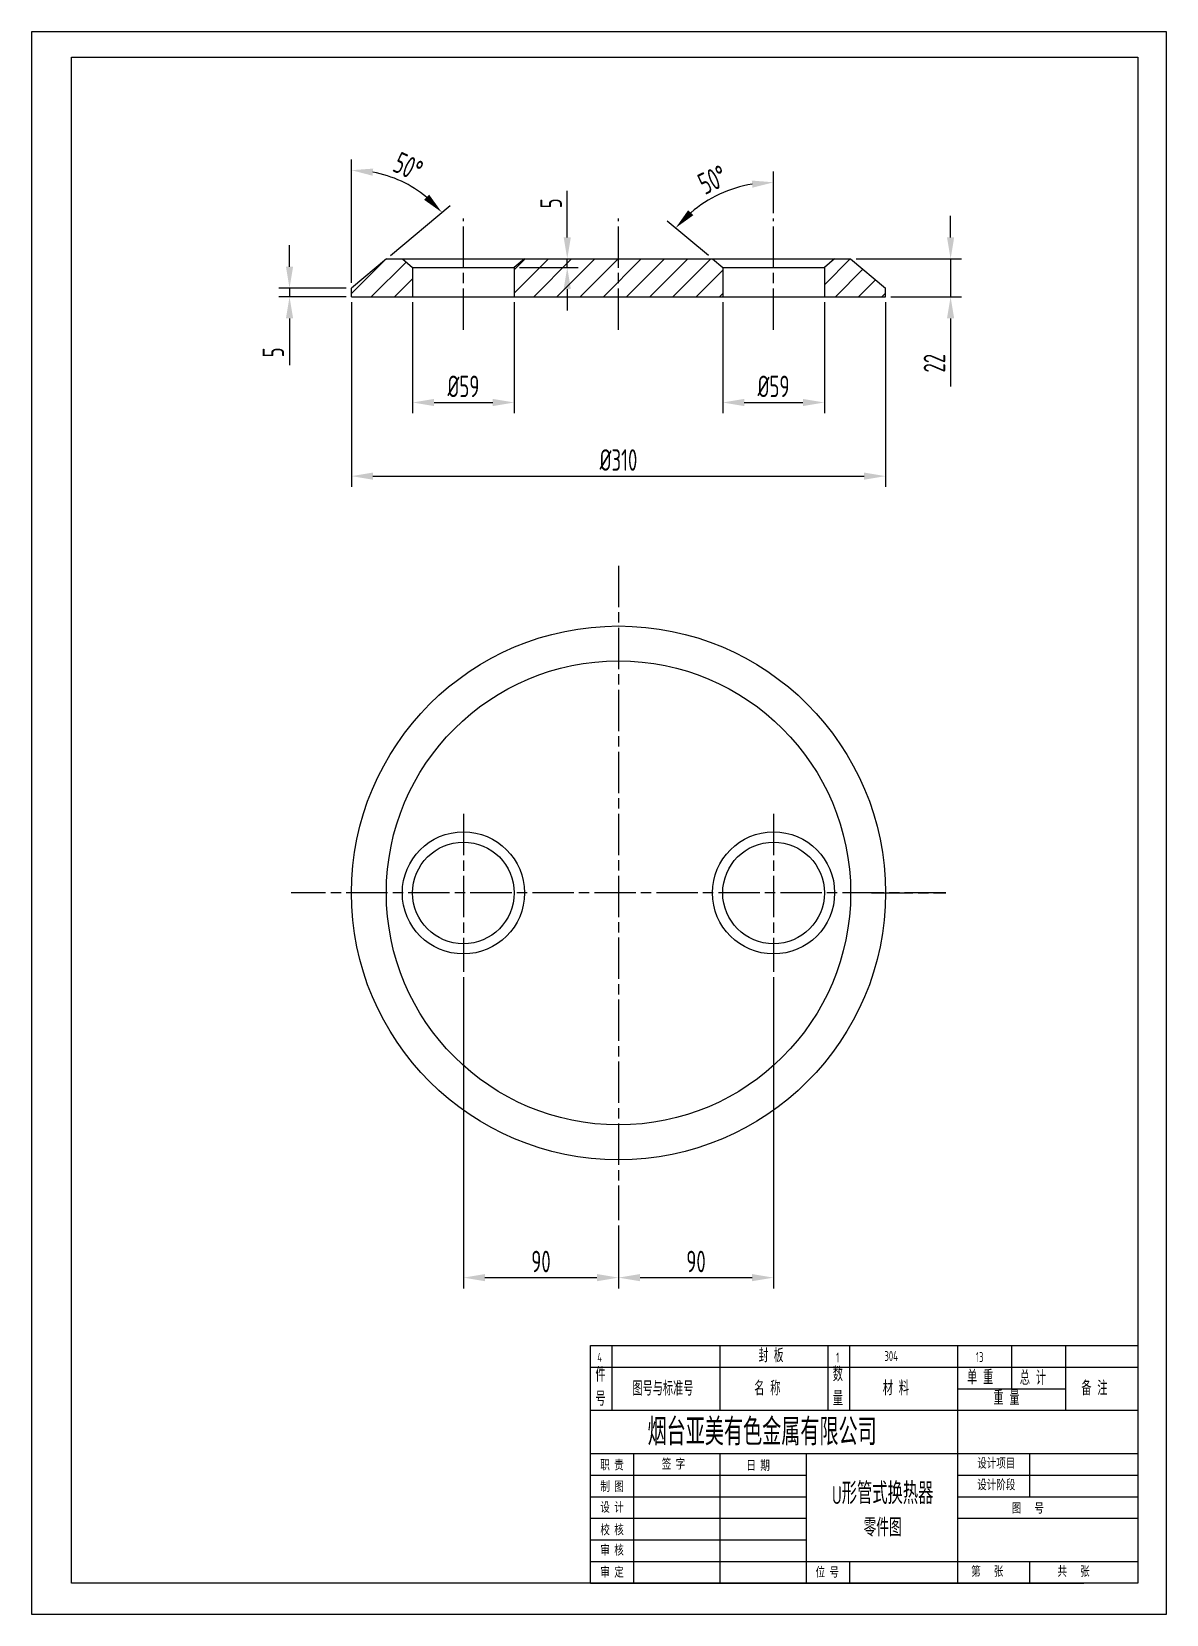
# Model space of a CAD drawing. Extents: x 1875 to 8428, y 2369 to 7964.
# Drawn here: x 5200 to 5859, y 3399 to 4318 of the extents above; entities that cross this region are included whole.
import ezdxf

# ---------------------------------------------------------------- set-up
doc = ezdxf.new("R2010")
doc.units = 0
doc.linetypes.add('ACAD_ISO08W100', pattern=[36, 24, -3, 6, -3])
doc.layers.get('DEFPOINTS').update_dxf_attribs({"linetype": 'CONTINUOUS'})
for name, color, linetype in [('中心线', 1, 'ACAD_ISO08W100'), ('实线', 6, 'CONTINUOUS'), ('文本', 4, 'CONTINUOUS'), ('标注', 3, 'CONTINUOUS')]:
    doc.layers.add(name, color=color, linetype=linetype)
doc.styles.get("Standard").update_dxf_attribs({"font": 'isocp.shx', "width": 0.707, "bigfont": 'hztxt.shx'})
doc.dimstyles.new('ISO-25', dxfattribs={"dimtxt": 2.5, "dimasz": 2.5, "dimexe": 1.25, "dimexo": 0.625, "dimtad": 1, "dimtxsty": 'STANDARD', "dimcen": 2.5, "dimazin": 3, "dimtfac": 1, "dimtmove": 0, "dimatfit": 3})

msp = doc.modelspace()

# ---------------------------------------------------------------- texts
at = {"layer": '文本'}
for s, insert, char_height, width, attachment_point in [('4', (5528.468, 3550.849), 5.225, 16.81669, 1), ('封 板', (5622.007, 3553.387), 8, 260.80086, 1), ('1', (5667.07, 3551.032), 5.76, 30.789, 1), ('304', (5695.082, 3551.905), 5.76, 129.49487, 1), ('13', (5748.189, 3551.289), 5.76, 119.53372, 1), ('件\\P号', (5527.357, 3542.425), 8.361, 11.45025, 1), ('数\\P量', (5665.131, 3542.721), 8.361, 11.45025, 1), ('单 重', (5743.058, 3540.905), 8.3608, 85.66708, 1), ('总 计', (5773.66, 3540.573), 8.3608, 85.66708, 1), ('图号与标准号', (5548.786, 3534.424), 8.3608, 60.88768, 1), ('名 称', (5619.522, 3534.489), 8.3608, 85.66708, 1), ('材 料', (5694.16, 3534.633), 8.3608, 85.66708, 1), ('重 量', (5758.359, 3528.936), 8.3608, 85.66708, 1), ('备 注', (5809.38, 3534.633), 8.3608, 85.66708, 1), ('烟台亚美有色金属有限公司', (5557.621, 3512.851), 15.67642, 213.19926, 1), ('职 责', (5530.214, 3488.828), 6.2706, 40.75469, 1), ('签 字', (5565.874, 3489.396), 6.2706, 34.03398, 1), ('日 期', (5614.985, 3488.586), 6.2706, 34.43914, 1), ('设计项目', (5748.914, 3489.876), 6.2706, 41.80378, 1), ('制 图', (5530.214, 3476.38), 6.2706, 40.75469, 1), ('{\\H0.8267x;U}形管式换热器\\P{\\H0.8333x;零件图}', (5694.077, 3475.632), 12.54113, 84.09059, 2), ('设计阶段', (5748.914, 3477.335), 6.2706, 41.80378, 1), ('设 计', (5530.214, 3464.253), 6.2706, 40.75469, 1), ('图   号', (5768.987, 3463.744), 6.2706, 85.66708, 1), ('校 核', (5530.214, 3451.167), 6.2706, 40.75469, 1), ('审 核', (5530.214, 3439.358), 6.2706, 40.75469, 1), ('审 定', (5530.214, 3426.592), 6.2706, 40.75469, 1), ('位 号', (5655.122, 3426.57), 6.2706, 23.45875, 1), ('第   张', (5745.423, 3427.074), 6.2706, 85.66708, 1), ('共   张', (5795.514, 3427.074), 6.2706, 85.66708, 1)]:
    msp.add_mtext(s, dxfattribs=dict(at, insert=insert, char_height=char_height, width=width, attachment_point=attachment_point))

# ---------------------------------------------------------------- blocks, each defined once
blk = doc.blocks.new('*D51')
at = {"layer": 'DEFPOINTS', "color": 0}
for p in [(5421.24, 4164.12), (5480.24, 4164.12), (5480.24, 4102.75)]:
    blk.add_point(p, dxfattribs=at)
at = {"layer": '标注', "color": 3}
for p, q in [((5421.24, 4160.99), (5421.24, 4096.5)), ((5480.24, 4160.99), (5480.24, 4096.5)), ((5433.74, 4102.75), (5467.74, 4102.75))]:
    blk.add_line(p, q, dxfattribs=at)
for points in [[(5433.74, 4104.83), (5433.74, 4100.66), (5421.24, 4102.75)], [(5467.74, 4104.83), (5467.74, 4100.66), (5480.24, 4102.75)]]:
    blk.add_solid(points, dxfattribs=at)
at = {"layer": '标注', "color": 4, "insert": (5450.74, 4112.12), "char_height": 12.5, "attachment_point": 5}
blk.add_mtext('%%c59', dxfattribs=at)
blk = doc.blocks.new('*D52')
at = {"layer": 'DEFPOINTS', "color": 0}
for p in [(5601.24, 4164.12), (5660.24, 4164.12), (5660.24, 4102.75)]:
    blk.add_point(p, dxfattribs=at)
at = {"layer": '标注', "color": 3}
for p, q in [((5601.24, 4160.99), (5601.24, 4096.5)), ((5660.24, 4160.99), (5660.24, 4096.5)), ((5613.74, 4102.75), (5647.74, 4102.75))]:
    blk.add_line(p, q, dxfattribs=at)
for points in [[(5613.74, 4104.83), (5613.74, 4100.66), (5601.24, 4102.75)], [(5647.74, 4104.83), (5647.74, 4100.66), (5660.24, 4102.75)]]:
    blk.add_solid(points, dxfattribs=at)
at = {"layer": '标注', "color": 4, "insert": (5630.74, 4112.12), "char_height": 12.5, "attachment_point": 5}
blk.add_mtext('%%c59', dxfattribs=at)
blk = doc.blocks.new('*D53')
at = {"layer": 'DEFPOINTS', "color": 0}
for p in [(5385.74, 4164.12), (5695.74, 4164.12), (5695.74, 4059.99)]:
    blk.add_point(p, dxfattribs=at)
at = {"layer": '标注', "color": 3}
for p, q in [((5385.74, 4160.99), (5385.74, 4053.74)), ((5695.74, 4160.99), (5695.74, 4053.74)), ((5398.24, 4059.99), (5683.24, 4059.99))]:
    blk.add_line(p, q, dxfattribs=at)
for points in [[(5398.24, 4062.07), (5398.24, 4057.91), (5385.74, 4059.99)], [(5683.24, 4062.07), (5683.24, 4057.91), (5695.74, 4059.99)]]:
    blk.add_solid(points, dxfattribs=at)
at = {"layer": '标注', "color": 4, "insert": (5540.74, 4069.36), "char_height": 12.5, "attachment_point": 5}
blk.add_mtext('%%c310', dxfattribs=at)
blk = doc.blocks.new('*D54')
at = {"layer": 'DEFPOINTS', "color": 0}
for p in [(5349.8, 4164.12), (5385.74, 4169.12), (5385.74, 4164.12)]:
    blk.add_point(p, dxfattribs=at)
at = {"layer": '标注', "color": 3}
for p, q in [((5349.8, 4181.62), (5349.8, 4194.12)), ((5382.62, 4169.12), (5343.55, 4169.12)), ((5382.62, 4164.12), (5343.55, 4164.12)), ((5349.8, 4169.12), (5349.8, 4164.12)), ((5349.8, 4151.62), (5349.8, 4124.53))]:
    blk.add_line(p, q, dxfattribs=at)
for points in [[(5347.72, 4181.62), (5351.89, 4181.62), (5349.8, 4169.12)], [(5347.72, 4151.62), (5351.89, 4151.62), (5349.8, 4164.12)]]:
    blk.add_solid(points, dxfattribs=at)
at = {"layer": '标注', "color": 4, "insert": (5340.43, 4131.82), "char_height": 12.5, "attachment_point": 5, "rotation": 90}
blk.add_mtext('5', dxfattribs=at)
blk = doc.blocks.new('*D55')
at = {"layer": 'DEFPOINTS', "color": 0}
for p in [(5423.4, 4226.38), (5406, 4186.12), (5385.74, 4169.12), (5385.74, 4169.12), (5385.74, 4164.12)]:
    blk.add_point(p, dxfattribs=at)
at = {"layer": '标注', "color": 3}
for p, q in [((5385.74, 4172.24), (5385.74, 4243.9)), ((5408.4, 4188.12), (5443.03, 4217.19))]:
    blk.add_line(p, q, dxfattribs=at)
blk.add_arc((5385.74, 4169.12), 68.54, 50.46454, 79.53546, dxfattribs=at)
for points in [[(5398, 4234.44), (5398.38, 4238.59), (5385.74, 4237.65)], [(5430.84, 4223.45), (5427.9, 4220.49), (5438.24, 4213.17)]]:
    blk.add_solid(points, dxfattribs=at)
at = {"layer": '标注', "color": 4, "insert": (5418.67, 4239.73), "char_height": 12.5, "attachment_point": 5, "rotation": 335}
blk.add_mtext('50°', dxfattribs=at)
blk = doc.blocks.new('*D56')
at = {"layer": 'DEFPOINTS', "color": 0}
for p in [(5486.2, 4186.12), (5511, 4186.12), (5480.24, 4181.12)]:
    blk.add_point(p, dxfattribs=at)
at = {"layer": '标注', "color": 3}
for p, q in [((5511, 4198.62), (5511, 4225.7)), ((5489.33, 4186.12), (5517.25, 4186.12)), ((5511, 4181.12), (5511, 4186.12)), ((5483.37, 4181.12), (5517.25, 4181.12)), ((5511, 4168.62), (5511, 4156.12))]:
    blk.add_line(p, q, dxfattribs=at)
for points in [[(5508.92, 4198.62), (5513.08, 4198.62), (5511, 4186.12)], [(5508.92, 4168.62), (5513.08, 4168.62), (5511, 4181.12)]]:
    blk.add_solid(points, dxfattribs=at)
at = {"layer": '标注', "color": 4, "insert": (5501.63, 4218.41), "char_height": 12.5, "attachment_point": 5, "rotation": 90}
blk.add_mtext('5', dxfattribs=at)
blk = doc.blocks.new('*D57')
at = {"layer": 'DEFPOINTS', "color": 0}
for p in [(5609.44, 4227.5), (5630.74, 4209.51), (5595.28, 4186.12), (5601.24, 4181.12), (5630.74, 4144.99)]:
    blk.add_point(p, dxfattribs=at)
at = {"layer": '标注', "color": 3}
for p, q in [((5630.74, 4212.64), (5630.74, 4236.87)), ((5592.89, 4188.12), (5569.07, 4208.11))]:
    blk.add_line(p, q, dxfattribs=at)
blk.add_arc((5630.74, 4156.36), 74.26, 99.65645, 130.34355, dxfattribs=at)
for points in [[(5618.11, 4231.64), (5618.46, 4227.49), (5630.74, 4230.62)], [(5584.15, 4211.49), (5581.19, 4214.43), (5573.86, 4204.09)]]:
    blk.add_solid(points, dxfattribs=at)
at = {"layer": '标注', "color": 4, "insert": (5595.4, 4232.16), "char_height": 12.5, "attachment_point": 5, "rotation": 25}
blk.add_mtext('50°', dxfattribs=at)
blk = doc.blocks.new('*D58')
at = {"layer": 'DEFPOINTS', "color": 0}
for p in [(5450.74, 3772.11), (5540.74, 3627.96), (5540.74, 3594.55)]:
    blk.add_point(p, dxfattribs=at)
at = {"layer": '标注', "color": 3}
for p, q in [((5450.74, 3768.99), (5450.74, 3588.3)), ((5540.74, 3624.84), (5540.74, 3588.3)), ((5463.24, 3594.55), (5528.24, 3594.55))]:
    blk.add_line(p, q, dxfattribs=at)
for points in [[(5463.24, 3596.63), (5463.24, 3592.47), (5450.74, 3594.55)], [(5528.24, 3596.63), (5528.24, 3592.47), (5540.74, 3594.55)]]:
    blk.add_solid(points, dxfattribs=at)
at = {"layer": '标注', "color": 4, "insert": (5495.74, 3603.93), "char_height": 12.5, "attachment_point": 5}
blk.add_mtext('90', dxfattribs=at)
blk = doc.blocks.new('*D59')
at = {"layer": 'DEFPOINTS', "color": 0}
for p in [(5630.74, 3772.11), (5540.74, 3627.96), (5630.74, 3594.55)]:
    blk.add_point(p, dxfattribs=at)
at = {"layer": '标注', "color": 3}
for p, q in [((5630.74, 3768.99), (5630.74, 3588.3)), ((5540.74, 3624.84), (5540.74, 3588.3)), ((5553.24, 3594.55), (5618.24, 3594.55))]:
    blk.add_line(p, q, dxfattribs=at)
for points in [[(5553.24, 3596.63), (5553.24, 3592.47), (5540.74, 3594.55)], [(5618.24, 3596.63), (5618.24, 3592.47), (5630.74, 3594.55)]]:
    blk.add_solid(points, dxfattribs=at)
at = {"layer": '标注', "color": 4, "insert": (5585.74, 3603.93), "char_height": 12.5, "attachment_point": 5}
blk.add_mtext('90', dxfattribs=at)
blk = doc.blocks.new('*D60')
at = {"layer": 'DEFPOINTS', "color": 0}
for p in [(5675.48, 4186.12), (5695.74, 4164.12), (5733.5, 4164.12)]:
    blk.add_point(p, dxfattribs=at)
at = {"layer": '标注', "color": 3}
for p, q in [((5733.5, 4198.62), (5733.5, 4211.12)), ((5678.61, 4186.12), (5739.75, 4186.12)), ((5733.5, 4186.12), (5733.5, 4164.12)), ((5698.87, 4164.12), (5739.75, 4164.12)), ((5733.5, 4151.62), (5733.5, 4112.03))]:
    blk.add_line(p, q, dxfattribs=at)
for points in [[(5731.41, 4198.62), (5735.58, 4198.62), (5733.5, 4186.12)], [(5731.41, 4151.62), (5735.58, 4151.62), (5733.5, 4164.12)]]:
    blk.add_solid(points, dxfattribs=at)
at = {"layer": '标注', "color": 4, "insert": (5724.12, 4125.57), "char_height": 12.5, "attachment_point": 5, "rotation": 90}
blk.add_mtext('22', dxfattribs=at)

# ---------------------------------------------------------------- dimensions: what is measured, and where the dimension line sits
at = {"layer": '标注'}
for base, line1, line2, picture, middle in [((5423.403, 4226.377), ((5406.001, 4186.116), (5385.742, 4169.116)), ((5385.742, 4164.116), (5385.742, 4169.116)), '*D55', (5418.668, 4239.727)), ((5609.445, 4227.499), ((5630.742, 4144.99), (5630.742, 4209.514)), ((5595.283, 4186.116), (5601.242, 4181.116)), '*D57', (5595.398, 4232.158))]:
    dim = msp.add_angular_dim_2l(base=base, line1=line1, line2=line2, dimstyle='ISO-25', override={"dimscale": 5, "dimdec": 0, "dimdsep": 46, "dimclrd": 3, "dimclre": 3, "dimclrt": 4}, dxfattribs=at)
    dim.commit()
    dim.dimension.update_dxf_attribs({"geometry": picture, "text_midpoint": middle})
for base, p1, p2, picture, middle in [((5511, 4186.116), (5480.242, 4181.116), (5486.2, 4186.116), '*D56', (5501.625, 4218.408)), ((5733.497, 4164.116), (5675.482, 4186.116), (5695.742, 4164.116), '*D60', (5724.122, 4125.574)), ((5349.805, 4164.116), (5385.742, 4169.116), (5385.742, 4164.116), '*D54', (5340.43, 4131.824))]:
    dim = msp.add_linear_dim(base=base, p1=p1, p2=p2, angle=90, dimstyle='ISO-25', override={"dimscale": 5, "dimdsep": 46, "dimclrd": 3, "dimclre": 3, "dimclrt": 4}, dxfattribs=at)
    dim.commit()
    dim.dimension.update_dxf_attribs({"geometry": picture, "text_midpoint": middle})
for base, p1, p2, text, picture, middle in [((5695.742, 4059.989), (5385.742, 4164.116), (5695.742, 4164.116), '%%c310', '*D53', (5540.742, 4069.364)), ((5480.242, 4102.745), (5421.242, 4164.116), (5480.242, 4164.116), '%%c59', '*D51', (5450.742, 4112.12)), ((5660.242, 4102.745), (5601.242, 4164.116), (5660.242, 4164.116), '%%c59', '*D52', (5630.742, 4112.12))]:
    dim = msp.add_linear_dim(base=base, p1=p1, p2=p2, text=text, dimstyle='ISO-25', override={"dimscale": 5, "dimdsep": 46, "dimclrd": 3, "dimclre": 3, "dimclrt": 4}, dxfattribs=at)
    dim.commit()
    dim.dimension.update_dxf_attribs({"geometry": picture, "text_midpoint": middle})
for base, p1, p2, override, picture, middle in [((5540.742, 3594.552), (5450.742, 3772.113), (5540.742, 3627.962), {"dimscale": 5, "dimdsep": 46, "dimclrd": 3, "dimclre": 3, "dimclrt": 4}, '*D58', (5495.742, 3603.927)), ((5630.742, 3594.552), (5540.742, 3627.962), (5630.742, 3772.113), {"dimscale": 5, "dimdsep": 46, "dimclrd": 3, "dimclre": 3, "dimclrt": 4, "dimtmove": 1}, '*D59', (5585.742, 3603.927))]:
    dim = msp.add_linear_dim(base=base, p1=p1, p2=p2, dimstyle='ISO-25', override=override, dxfattribs=at)
    dim.commit()
    dim.dimension.update_dxf_attribs({"geometry": picture, "text_midpoint": middle})

# ---------------------------------------------------------------- hatches: boundary and pattern name
at = {"layer": '实线'}
h = msp.add_hatch(dxfattribs=at)
h.set_pattern_fill('ANSI31', color=256, scale=3, style=0)
h.set_pattern_definition([(45, (-321.192, 183.339), (-6.735192, 6.735192), [])])
h.paths.add_polyline_path([(5675.482, 4186.116), (5666.2, 4186.116), (5660.242, 4181.116), (5660.242, 4164.116), (5695.742, 4164.116), (5695.742, 4169.116)])
h.paths.add_polyline_path([(5601.242, 4164.116), (5601.242, 4181.116), (5595.283, 4186.116), (5540.742, 4186.116), (5540.742, 4164.116)])
h.paths.add_polyline_path([(5540.742, 4164.116), (5540.742, 4186.116), (5486.2, 4186.116), (5480.242, 4181.116), (5480.242, 4164.116)])
h.paths.add_polyline_path([(5421.242, 4164.116), (5421.242, 4181.116), (5415.283, 4186.116), (5406.001, 4186.116), (5385.742, 4169.116), (5385.742, 4164.116)])

# ---------------------------------------------------------------- linework, layer by layer
at = {"layer": '中心线'}
for p, q in [((5450.742, 4144.99), (5450.742, 4209.514)), ((5540.742, 4144.99), (5540.742, 4209.514)), ((5630.742, 4144.99), (5630.742, 4209.514)), ((5540.742, 4007.977), (5540.742, 3629.735)), ((5540.742, 4007.977), (5540.742, 3627.962)), ((5450.742, 3863.825), (5450.742, 3772.113)), ((5630.742, 3863.825), (5630.742, 3772.113)), ((5730.749, 3817.969), (5350.734, 3817.969)), ((5687.602, 3817.969), (5730.749, 3817.969)), ((5687.602, 3817.969), (5730.749, 3817.969))]:
    msp.add_line(p, q, dxfattribs=at)
at = {"layer": '实线'}
for p, q in [((5406.001, 4186.116), (5385.742, 4169.116)), ((5406.001, 4186.116), (5675.482, 4186.116)), ((5415.283, 4186.116), (5421.242, 4181.116)), ((5486.2, 4186.116), (5480.242, 4181.116)), ((5595.283, 4186.116), (5601.242, 4181.116)), ((5666.2, 4186.116), (5660.242, 4181.116)), ((5675.482, 4186.116), (5695.742, 4169.116)), ((5421.242, 4181.116), (5421.242, 4164.116)), ((5421.242, 4181.116), (5480.242, 4181.116)), ((5480.242, 4181.116), (5480.242, 4164.116)), ((5601.242, 4181.116), (5601.242, 4164.116)), ((5601.242, 4181.116), (5660.242, 4181.116)), ((5660.242, 4181.116), (5660.242, 4164.116)), ((5385.742, 4164.116), (5385.742, 4169.116)), ((5385.742, 4164.116), (5695.742, 4164.116)), ((5695.742, 4164.116), (5695.742, 4169.116))]:
    msp.add_line(p, q, dxfattribs=at)
for centre, radius in [((5540.742, 3817.969), 155), ((5540.742, 3817.969), 134.74), ((5450.742, 3817.969), 35.459), ((5630.742, 3817.969), 35.459), ((5450.742, 3817.969), 29.5), ((5630.742, 3817.969), 29.5)]:
    msp.add_circle(centre, radius, dxfattribs=at)
at = {"layer": '标注'}
for p, q in [((5524.491, 3417.179), (5524.491, 3555.131)), ((5524.491, 3555.131), (5842.2, 3555.131)), ((5524.491, 3555.131), (5842.2, 3555.131)), ((5537.032, 3517.508), (5537.032, 3555.131)), ((5599.738, 3517.508), (5599.738, 3555.131)), ((5662.444, 3517.508), (5662.444, 3555.131)), ((5674.985, 3517.508), (5674.985, 3555.131)), ((5737.69, 3492.425), (5737.69, 3555.131)), ((5769.043, 3530.049), (5769.043, 3555.131)), ((5800.396, 3517.508), (5800.396, 3555.131)), ((5524.491, 3542.59), (5842.2, 3542.59)), ((5737.69, 3530.049), (5800.396, 3530.049)), ((5524.491, 3517.508), (5842.2, 3517.508)), ((5524.491, 3417.179), (5524.491, 3492.425)), ((5524.491, 3417.179), (5524.491, 3492.425)), ((5524.491, 3492.425), (5842.2, 3492.425)), ((5549.573, 3417.179), (5549.573, 3492.425)), ((5599.738, 3417.179), (5599.738, 3492.425)), ((5649.902, 3417.179), (5649.902, 3492.425)), ((5737.69, 3417.179), (5737.69, 3492.425)), ((5779.494, 3467.343), (5779.494, 3492.425)), ((5524.491, 3479.884), (5649.902, 3479.884)), ((5737.69, 3479.884), (5842.2, 3479.884)), ((5524.491, 3467.343), (5649.902, 3467.343)), ((5737.69, 3467.343), (5842.2, 3467.343)), ((5524.491, 3454.802), (5649.902, 3454.802)), ((5737.69, 3454.802), (5842.2, 3454.802)), ((5524.491, 3442.261), (5649.902, 3442.261)), ((5524.491, 3429.72), (5842.2, 3429.72)), ((5674.985, 3417.179), (5674.985, 3429.72)), ((5779.494, 3417.179), (5779.494, 3429.72)), ((5524.491, 3417.179), (5810.847, 3417.179))]:
    msp.add_line(p, q, dxfattribs=at)
for points in [[(5200.145, 4318.108), (5858.714, 4318.108), (5858.714, 3399.021), (5200.145, 3399.021)], [(5223.265, 4303.252), (5842.2, 4303.252), (5842.2, 3417.179), (5223.265, 3417.179)]]:
    msp.add_lwpolyline(points, close=True, dxfattribs=at)

msp.set_redraw_order([(e.dxf.handle, doc.entitydb.next_handle()) for e in msp.query("TEXT MTEXT ATTDEF DIMENSION ARC_DIMENSION")])  # texts and dimensions are drawn at this point

doc.saveas('drawing.dxf')
